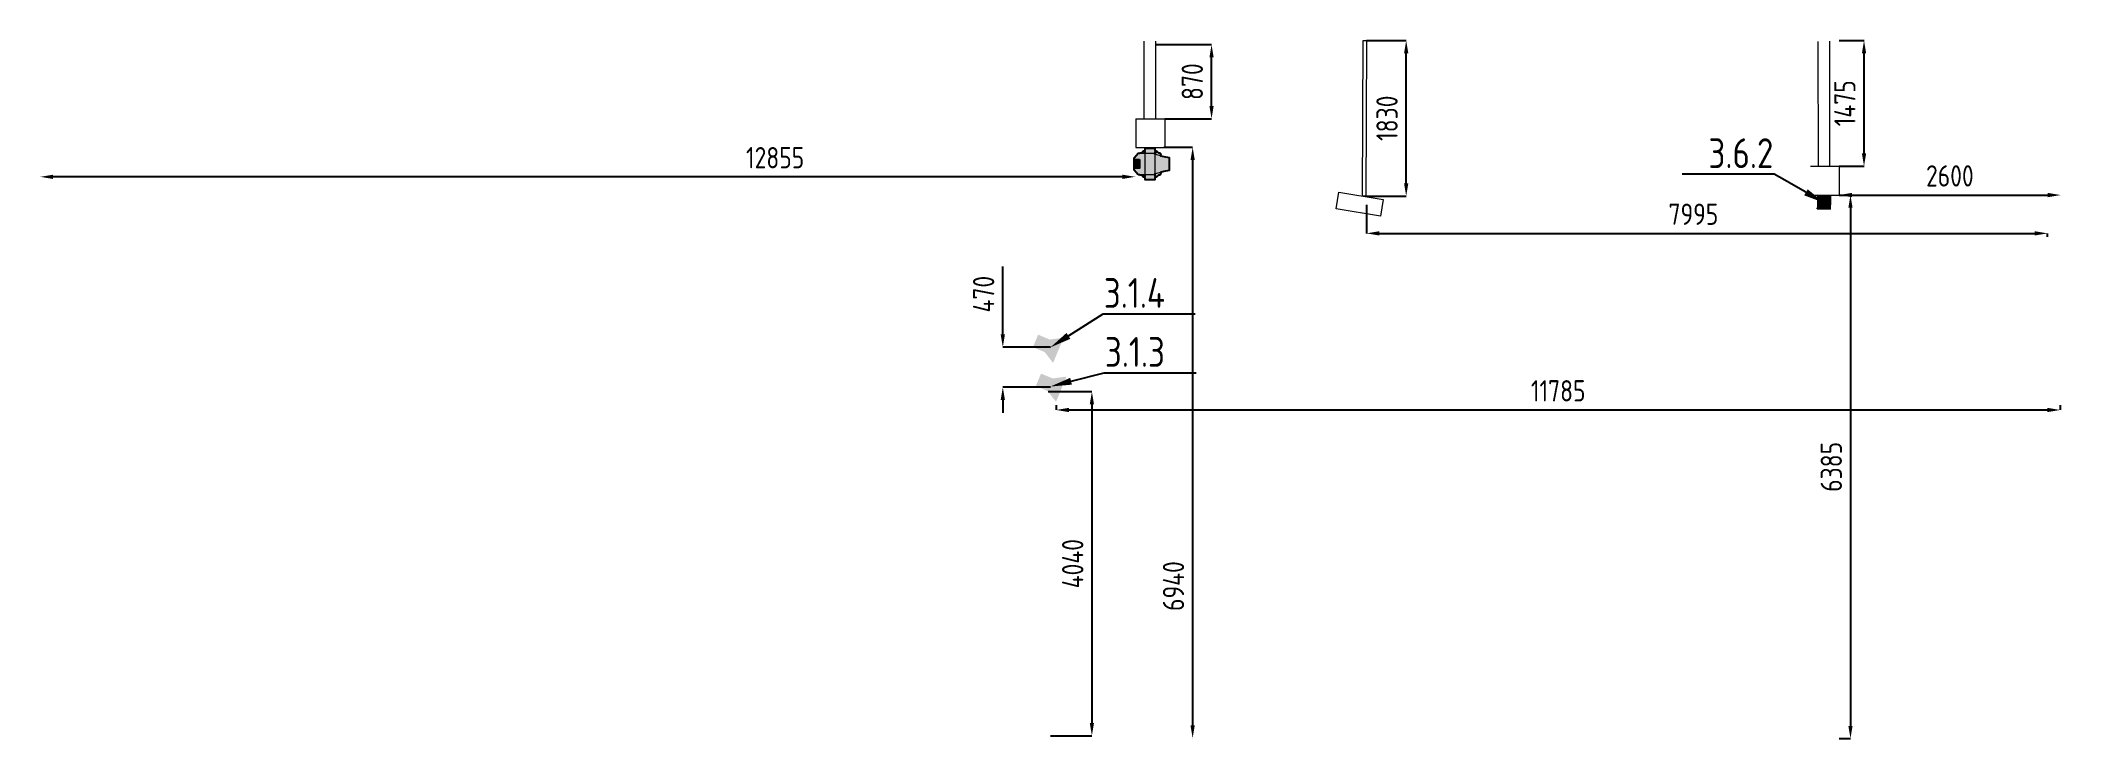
# Model space of a CAD drawing. Header units: millimetres. Extents: x 0 to 9491604, y -172998 to 295086.
# Drawn here: x 1138499 to 1162217, y 23190 to 31390 of the extents above; entities that cross this region are included whole.
import ezdxf
from ezdxf import colors
from ezdxf.entities.mleader import LeaderData, LeaderLine
from ezdxf.math import Vec2, Vec3

# ---------------------------------------------------------------- set-up
doc = ezdxf.new("R2010")
doc.units = ezdxf.units.MM
doc.layers.add('EI_DIMS_DETAIL', color=7, linetype='Continuous')
doc.layers.add('Lighting-Input-2D', color=1, linetype='Continuous', lineweight=25, true_color=0xff0000)
doc.layers.add('Lighting-Moving Light', color=7, linetype='Continuous', lineweight=5)
doc.layers.add('None', color=7, linetype='Continuous', lineweight=5)
doc.styles.get("Standard").update_dxf_attribs({"font": 'GOST.TTF'})
doc.dimstyles.get("Standard").update_dxf_attribs({"dimtxt": 250, "dimasz": 150, "dimexe": 0.18, "dimexo": 0.0625, "dimgap": 100, "dimtad": 1, "dimdec": 0, "dimrnd": 5, "dimzin": 0, "dimdsep": 46, "dimtxsty": 'Standard', "dimcen": 0.09, "dimadec": 0, "dimazin": 0, "dimtfac": 1, "dimtdec": 0, "dimtofl": 0, "dimtmove": 0, "dimatfit": 3, "dimfxl": 1, "dimtolj": 1, "dimtzin": 0, "dimarcsym": 0})
pattern_1 = [(337.5886003, (468387.4237, -185234.643), (1.75006185, 4.243571658), [3.33838121, -1.251892954]), (67.5886003, (468387.4237, -185234.643), (-4.243571658, 1.75006185), [3.33838121, -1.251892954])]
pattern_2 = [(337.5886003, (468421.6683, -185691.4314), (1.75006185, 4.243571658), [3.33838121, -1.251892954]), (67.5886003, (468421.6683, -185691.4314), (-4.243571658, 1.75006185), [3.33838121, -1.251892954])]

msp = doc.modelspace()

# ---------------------------------------------------------------- blocks, each defined once
blk = doc.blocks.new('*D326')
at = {"layer": 'Defpoints', "color": 0, "lineweight": 9, "transparency": 16777216}
for p in [(1159616, 29574), (1162217, 29574), (1162217, 29574)]:
    blk.add_point(p, dxfattribs=at)
at = {"layer": 'EI_DIMS_DETAIL', "color": 0, "lineweight": -2, "transparency": 16777216}
for p, q in [((1159616, 29574), (1159616, 29574)), ((1159766, 29574), (1162067, 29574)), ((1162217, 29574), (1162217, 29574))]:
    blk.add_line(p, q, dxfattribs=at)
at = {"layer": 'EI_DIMS_DETAIL', "color": 0, "lineweight": 9, "transparency": 16777216}
for points in [[(1159766, 29599), (1159766, 29549), (1159616, 29574)], [(1162067, 29599), (1162067, 29549), (1162217, 29574)]]:
    blk.add_solid(points, dxfattribs=at)
at = {"layer": 'EI_DIMS_DETAIL', "color": 0, "lineweight": 9, "transparency": 16777216, "insert": (1160917, 29799), "char_height": 250, "attachment_point": 5}
blk.add_mtext('\\A1;2600', dxfattribs=at)
blk = doc.blocks.new('*D334')
at = {"layer": 'Defpoints', "color": 0, "lineweight": 9, "transparency": 16777216}
for p in [(1159616, 29574), (1159616, 23190), (1159750, 23190)]:
    blk.add_point(p, dxfattribs=at)
at = {"layer": 'EI_DIMS_DETAIL', "color": 0, "lineweight": -2, "transparency": 16777216}
for p, q in [((1159616, 29574), (1159750, 29574)), ((1159750, 29424), (1159750, 23340)), ((1159616, 23190), (1159750, 23190))]:
    blk.add_line(p, q, dxfattribs=at)
at = {"layer": 'EI_DIMS_DETAIL', "color": 0, "lineweight": 9, "transparency": 16777216}
for points in [[(1159725, 29424), (1159775, 29424), (1159750, 29574)], [(1159725, 23340), (1159775, 23340), (1159750, 23190)]]:
    blk.add_solid(points, dxfattribs=at)
at = {"layer": 'EI_DIMS_DETAIL', "color": 0, "lineweight": 9, "transparency": 16777216, "insert": (1159525, 26382), "char_height": 250, "attachment_point": 5, "rotation": 90}
blk.add_mtext('\\A1;6385', dxfattribs=at)
blk = doc.blocks.new('*D335')
at = {"layer": 'Defpoints', "color": 0, "lineweight": 9, "transparency": 16777216}
for p in [(1159617, 31390), (1159909, 31390), (1159617, 29914)]:
    blk.add_point(p, dxfattribs=at)
at = {"layer": 'EI_DIMS_DETAIL', "color": 0, "lineweight": -2, "transparency": 16777216}
for p, q in [((1159617, 31390), (1159909, 31390)), ((1159909, 30064), (1159909, 31240)), ((1159617, 29914), (1159909, 29914))]:
    blk.add_line(p, q, dxfattribs=at)
at = {"layer": 'EI_DIMS_DETAIL', "color": 0, "lineweight": 9, "transparency": 16777216}
for points in [[(1159884, 31240), (1159934, 31240), (1159909, 31390)], [(1159884, 30064), (1159934, 30064), (1159909, 29914)]]:
    blk.add_solid(points, dxfattribs=at)
at = {"layer": 'EI_DIMS_DETAIL', "color": 0, "lineweight": 9, "transparency": 16777216, "insert": (1159684, 30652), "char_height": 250, "attachment_point": 5, "rotation": 90}
blk.add_mtext('\\A1;1475', dxfattribs=at)
blk = doc.blocks.new('*D327')
at = {"layer": 'Defpoints', "color": 0, "lineweight": 9, "transparency": 16777216}
for p in [(1151690, 30135), (1152027, 23196), (1152027, 23196)]:
    blk.add_point(p, dxfattribs=at)
at = {"layer": 'EI_DIMS_DETAIL', "color": 0, "lineweight": -2, "transparency": 16777216}
for p, q in [((1151690, 30135), (1152027, 30135)), ((1152027, 29985), (1152027, 23346)), ((1152027, 23196), (1152027, 23196))]:
    blk.add_line(p, q, dxfattribs=at)
at = {"layer": 'EI_DIMS_DETAIL', "color": 0, "lineweight": 9, "transparency": 16777216}
for points in [[(1152002, 29985), (1152052, 29985), (1152027, 30135)], [(1152002, 23346), (1152052, 23346), (1152027, 23196)]]:
    blk.add_solid(points, dxfattribs=at)
at = {"layer": 'EI_DIMS_DETAIL', "color": 0, "lineweight": 9, "transparency": 16777216, "insert": (1151802, 24982), "char_height": 250, "attachment_point": 5, "rotation": 90}
blk.add_mtext('\\A1;6940', dxfattribs=at)
blk = doc.blocks.new('*D328')
at = {"layer": 'Defpoints', "color": 0, "lineweight": 9, "transparency": 16777216}
for p in [(1138499, 29789, -950), (1138499, 29788), (1151352, 29788)]:
    blk.add_point(p, dxfattribs=at)
at = {"layer": 'EI_DIMS_DETAIL', "color": 0, "lineweight": -2, "transparency": 16777216}
for p, q in [((1138499, 29789), (1138499, 29788)), ((1151202, 29788), (1138649, 29788)), ((1151352, 29788), (1151352, 29788))]:
    blk.add_line(p, q, dxfattribs=at)
at = {"layer": 'EI_DIMS_DETAIL', "color": 0, "lineweight": 9, "transparency": 16777216}
for points in [[(1138649, 29813), (1138649, 29763), (1138499, 29788)], [(1151202, 29813), (1151202, 29763), (1151352, 29788)]]:
    blk.add_solid(points, dxfattribs=at)
at = {"layer": 'EI_DIMS_DETAIL', "color": 0, "lineweight": 9, "transparency": 16777216, "insert": (1147125, 30013), "char_height": 250, "attachment_point": 5}
blk.add_mtext('\\A1;12855', dxfattribs=at)
blk = doc.blocks.new('Group-202')
at = {"layer": 'Lighting-Input-2D', "linetype": 'Continuous', "lineweight": 0, "true_color": 0x00ffff}
blk.add_hatch(color=4, dxfattribs=at).paths.add_polyline_path([(-52, -122), (48, -122), (48, -172), (-52, -172)])
at = {"layer": 'Lighting-Moving Light', "linetype": 'Continuous', "lineweight": 0, "true_color": 0x00ffff, "transparency": 33554687}
h = blk.add_hatch(color=4, dxfattribs=at)
edge = h.paths.add_edge_path()
edge.add_line((127, -139), (71, -186))
edge.add_line((71, -186), (-71, -186))
edge.add_line((-71, -186), (-127, -139))
edge.add_line((-127, -139), (-127, -119))
edge.add_line((-127, -119), (-130, -116))
edge.add_line((-130, -116), (-130, -100))
edge.add_arc((-125, -90), 11.3, 231.4619, 243.69, ccw=False)
edge.add_arc((-52, -11), 119, 216.854, 227.8944, ccw=False)
edge.add_arc((-40, 0), 135, 204.9608, 217.5053, ccw=False)
edge.add_line((-162, -57), (-185, -57))
edge.add_line((-185, -57), (-185, 57))
edge.add_line((-185, 57), (-162, 57))
edge.add_arc((-40, 0), 135, 132.7569, 154.9971, ccw=False)
edge.add_arc((-129, 96), 4.36, 103.059, 133.878, ccw=False)
edge.add_line((-130, 100), (-130, 116))
edge.add_line((-130, 116), (-118, 127))
edge.add_arc((0, 1670), 1548, 265.6232, 266.354)
edge.add_line((-98, 125), (-87, 164))
edge.add_line((-87, 164), (-87, 164))
edge.add_line((-87, 164), (-75, 225))
edge.add_arc((-74, 225), 0.993, 89.652, 168.5638, ccw=False)
edge.add_line((-74, 226), (74, 226))
edge.add_arc((74, 225), 0.993, 11.4362, 90.348, ccw=False)
edge.add_line((75, 225), (87, 164))
edge.add_line((87, 164), (87, 164))
edge.add_line((87, 164), (98, 125))
edge.add_arc((0, 1670), 1548, 273.646, 274.3768)
edge.add_line((118, 127), (130, 116))
edge.add_line((130, 116), (130, 100))
edge.add_arc((129, 96), 4.36, 46.122, 76.941, ccw=False)
edge.add_arc((40, 0), 135, 25.0029, 47.2431, ccw=False)
edge.add_line((162, 57), (185, 57))
edge.add_line((185, 57), (185, -57))
edge.add_line((185, -57), (162, -57))
edge.add_arc((40, 0), 135, 322.4947, 335.0392, ccw=False)
edge.add_arc((52, -11), 119, 312.1056, 323.146, ccw=False)
edge.add_arc((125, -90), 11.3, 296.31, 308.5381, ccw=False)
edge.add_line((130, -100), (130, -116))
edge.add_line((130, -116), (127, -119))
edge.add_line((127, -119), (127, -139))
edge = h.paths.add_edge_path()
edge.add_line((130, 71), (130, 57))
edge.add_line((130, 57), (142, 57))
edge.add_arc((60, 0), 100, 34.7913, 44.4762)
edge.add_arc((129, 68), 3.3, 40.9213, 76.795)
edge = h.paths.add_edge_path()
edge.add_arc((-60, 0), 100, 135.5238, 145.2087)
edge.add_line((-142, 57), (-130, 57))
edge.add_line((-130, 57), (-130, 71))
edge.add_arc((-129, 68), 3.3, 103.205, 139.0787)
edge = h.paths.add_edge_path()
edge.add_line((-130, -71), (-130, -57))
edge.add_line((-130, -57), (-142, -57))
edge.add_arc((-60, 0), 100, 214.728, 224.4692)
edge.add_arc((-128, -67), 4.96, 223.9551, 248.3394)
edge = h.paths.add_edge_path()
edge.add_arc((60, 0), 100, 315.5308, 325.272)
edge.add_line((142, -57), (130, -57))
edge.add_line((130, -57), (130, -71))
edge.add_arc((128, -67), 4.96, 291.6606, 316.0449)
blk.add_hatch(color=4, dxfattribs=at).paths.add_polyline_path([(-185, 57), (185, 57), (185, -57), (-185, -57)])
h = blk.add_hatch(color=4, dxfattribs=at)
edge = h.paths.add_edge_path()
edge.add_line((0, -186), (-71, -186))
edge.add_line((-71, -186), (-127, -139))
edge.add_line((-127, -139), (-127, 45))
edge.add_line((-127, 45), (-121, 51))
edge.add_line((-121, 51), (-87, 164))
edge.add_line((-87, 164), (-87, 164))
edge.add_line((-87, 164), (-75, 225))
edge.add_arc((-74, 225), 0.993, 89.652, 168.5638, ccw=False)
edge.add_line((-74, 226), (74, 226))
edge.add_arc((74, 225), 0.993, 11.4362, 90.348, ccw=False)
edge.add_line((75, 225), (87, 164))
edge.add_line((87, 164), (87, 164))
edge.add_line((87, 164), (121, 51))
edge.add_line((121, 51), (127, 45))
edge.add_line((127, 45), (127, -139))
edge.add_line((127, -139), (71, -186))
edge.add_line((71, -186), (0, -186))
at = {"layer": 'Lighting-Input-2D', "flags": 128}
blk.add_lwpolyline([(-52, -122), (48, -122), (48, -172), (-52, -172)], close=True, dxfattribs=at)
at = {"layer": 'Lighting-Moving Light', "color": 7, "linetype": 'Continuous', "lineweight": 25, "transparency": 33554687, "flags": 128}
for points in [[(127, -139), (71, -186), (-71, -186), (-127, -139), (-127, -119), (-130, -116), (-130, -100, -0.053406), (-132, -99, -0.04821), (-147, -82, -0.05479), (-162, -57), (-185, -57), (-185, 57), (-162, 57, -0.097347), (-132, 99, -0.13529), (-130, 100), (-130, 116), (-118, 127, 0.003189), (-98, 125), (-87, 164), (-87, 164), (-75, 225, -0.358602), (-74, 226), (74, 226, -0.358602), (75, 225), (87, 164), (87, 164), (98, 125, 0.003189), (118, 127), (130, 116), (130, 100, -0.13529), (132, 99, -0.097347), (162, 57), (185, 57), (185, -57), (162, -57, -0.05479), (147, -82, -0.04821), (132, -99, -0.053406), (130, -100), (130, -116), (127, -119)], [(-131, 70, 0.042284), (-142, 57), (-130, 57), (-130, 71, 0.15782), (-131, 70)], [(130, 71), (130, 57), (142, 57, 0.042284), (131, 70, 0.15782), (130, 71)], [(-130, -71), (-130, -57), (-142, -57, 0.04253), (-131, -70, 0.1068), (-130, -71)], [(131, -70, 0.04253), (142, -57), (130, -57), (130, -71, 0.1068), (131, -70)]]:
    blk.add_lwpolyline(points, format="xyb", close=True, dxfattribs=at)
at = {"layer": 'Lighting-Moving Light', "color": 7, "linetype": 'Continuous', "lineweight": 18, "transparency": 33554687, "flags": 128}
blk.add_lwpolyline([(-185, 57), (185, 57), (185, -57), (-185, -57)], close=True, dxfattribs=at)
blk.add_lwpolyline([(0, -186), (-71, -186), (-127, -139), (-127, 45), (-121, 51), (-87, 164), (-87, 164), (-75, 225, -0.358602), (-74, 226), (74, 226, -0.358602), (75, 225), (87, 164), (87, 164), (121, 51), (127, 45), (127, -139), (71, -186)], format="xyb", close=True, dxfattribs=at)
at = {"layer": 'None', "color": 0, "flags": 1}
for tag in ['3D_Symbol_Name', 'Model_Name', 'Inst_Type', 'FixtureID', 'GDTF_Fixture_Name', 'GDTF_Fixture_Mode', 'Power_Connector', 'Wattage', 'Lamp', 'Frame_Size_Imp', 'Frame_Size_Metric', 'Weight', 'Device_Type', 'Beam_Angle', 'Field_Angle', 'Beam_Angle_2', 'Field_Angle_2', 'Candlepower', 'Num_Channels', 'Remarks', 'Drawn_By']:
    blk.add_attdef(tag, (-185, -186), '', height=0.18, dxfattribs=at)
blk = doc.blocks.new('NNA_TransformGroup (2D)-81')
at = {"layer": 'None', "color": 7, "transparency": 33554687}
blk.add_blockref('Group-202', (0, 0), dxfattribs=at)
blk = doc.blocks.new('Lighting Device (2D)-81')
at = {"layer": 'None', "color": 7, "transparency": 33554687}
blk.add_blockref('NNA_TransformGroup (2D)-81', (0, 0), dxfattribs=at)
at = {"layer": 'None', "color": 0, "flags": 1}
for tag in ['3D_Symbol_Name', 'Model_Name', 'Inst_Type', 'FixtureID', 'GDTF_Fixture_Name', 'GDTF_Fixture_Mode', 'Power_Connector', 'Wattage', 'Lamp', 'Frame_Size_Imp', 'Frame_Size_Metric', 'Weight', 'Device_Type', 'Beam_Angle', 'Field_Angle', 'Beam_Angle_2', 'Field_Angle_2', 'Candlepower', 'Num_Channels', 'Remarks', 'Drawn_By']:
    blk.add_attdef(tag, (8075, -9011), '', height=0.18, dxfattribs=at)
blk = doc.blocks.new('*D329')
at = {"layer": 'Defpoints', "color": 0, "lineweight": 9, "transparency": 16777216}
for p in [(1151596, 31341), (1152249, 31341), (1151699, 30470)]:
    blk.add_point(p, dxfattribs=at)
at = {"layer": 'EI_DIMS_DETAIL', "color": 0, "lineweight": -2, "transparency": 16777216}
for p, q in [((1151596, 31341), (1152249, 31341)), ((1152249, 30620), (1152249, 31191)), ((1151699, 30470), (1152249, 30470))]:
    blk.add_line(p, q, dxfattribs=at)
at = {"layer": 'EI_DIMS_DETAIL', "color": 0, "lineweight": 9, "transparency": 16777216}
for points in [[(1152224, 31191), (1152274, 31191), (1152249, 31341)], [(1152224, 30620), (1152274, 30620), (1152249, 30470)]]:
    blk.add_solid(points, dxfattribs=at)
at = {"layer": 'EI_DIMS_DETAIL', "color": 0, "lineweight": 9, "transparency": 16777216, "insert": (1152023, 30906), "char_height": 250, "attachment_point": 5, "rotation": 90}
blk.add_mtext('\\A1;870', dxfattribs=at)
blk = doc.blocks.new('*D330')
at = {"layer": 'Defpoints', "color": 0, "lineweight": 9, "transparency": 16777216}
for p in [(1150332, 27265), (1150359, 23224), (1150844, 23224)]:
    blk.add_point(p, dxfattribs=at)
at = {"layer": 'EI_DIMS_DETAIL', "color": 0, "lineweight": -2, "transparency": 16777216}
for p, q in [((1150332, 27265), (1150845, 27265)), ((1150844, 27115), (1150844, 23374)), ((1150359, 23224), (1150845, 23224))]:
    blk.add_line(p, q, dxfattribs=at)
at = {"layer": 'EI_DIMS_DETAIL', "color": 0, "lineweight": 9, "transparency": 16777216}
for points in [[(1150819, 27115), (1150869, 27115), (1150844, 27265)], [(1150819, 23374), (1150869, 23374), (1150844, 23224)]]:
    blk.add_solid(points, dxfattribs=at)
at = {"layer": 'EI_DIMS_DETAIL', "color": 0, "lineweight": 9, "transparency": 16777216, "insert": (1150619, 25245), "char_height": 250, "attachment_point": 5, "rotation": 90}
blk.add_mtext('\\A1;4040', dxfattribs=at)
blk = doc.blocks.new('*D331')
at = {"layer": 'Defpoints', "color": 0, "lineweight": 9, "transparency": 16777216}
for p in [(1149798, 27787), (1150359, 27787), (1150359, 27318)]:
    blk.add_point(p, dxfattribs=at)
at = {"layer": 'EI_DIMS_DETAIL', "color": 0, "lineweight": -2, "transparency": 16777216}
for p, q in [((1149798, 27937), (1149798, 28733)), ((1150359, 27787), (1149798, 27787)), ((1150359, 27318), (1149798, 27318)), ((1149798, 27168), (1149798, 27018))]:
    blk.add_line(p, q, dxfattribs=at)
at = {"layer": 'EI_DIMS_DETAIL', "color": 0, "lineweight": 9, "transparency": 16777216}
for points in [[(1149773, 27937), (1149823, 27937), (1149798, 27787)], [(1149773, 27168), (1149823, 27168), (1149798, 27318)]]:
    blk.add_solid(points, dxfattribs=at)
at = {"layer": 'EI_DIMS_DETAIL', "color": 0, "lineweight": 9, "transparency": 16777216, "insert": (1149573, 28410), "char_height": 250, "attachment_point": 5, "rotation": 90}
blk.add_mtext('\\A1;470', dxfattribs=at)
blk = doc.blocks.new('*D332')
at = {"layer": 'Defpoints', "color": 0, "lineweight": 9, "transparency": 16777216}
for p in [(1150426, 27105), (1162213, 27105), (1162213, 27050)]:
    blk.add_point(p, dxfattribs=at)
at = {"layer": 'EI_DIMS_DETAIL', "color": 0, "lineweight": -2, "transparency": 16777216}
for p, q in [((1150426, 27105), (1150426, 27050)), ((1150576, 27050), (1162063, 27050)), ((1162213, 27105), (1162213, 27050))]:
    blk.add_line(p, q, dxfattribs=at)
at = {"layer": 'EI_DIMS_DETAIL', "color": 0, "lineweight": 9, "transparency": 16777216}
for points in [[(1150576, 27075), (1150576, 27025), (1150426, 27050)], [(1162063, 27075), (1162063, 27025), (1162213, 27050)]]:
    blk.add_solid(points, dxfattribs=at)
at = {"layer": 'EI_DIMS_DETAIL', "color": 0, "lineweight": 9, "transparency": 16777216, "insert": (1156319, 27275), "char_height": 250, "attachment_point": 5}
blk.add_mtext('\\A1;11785', dxfattribs=at)
blk = doc.blocks.new('*D333')
at = {"color": 0, "lineweight": -2, "transparency": 16777216}
for p, q in [((1154068, 29461), (1154068, 29124)), ((1154218, 29124), (1161914, 29124)), ((1162064, 29085), (1162064, 29124))]:
    blk.add_line(p, q, dxfattribs=at)
at = {"color": 0, "lineweight": 9, "transparency": 16777216}
for points in [[(1154218, 29149), (1154218, 29099), (1154068, 29124)], [(1161914, 29149), (1161914, 29099), (1162064, 29124)]]:
    blk.add_solid(points, dxfattribs=at)
at = {"layer": 'Defpoints', "color": 0, "lineweight": 9, "transparency": 16777216}
for p in [(1154068, 29461, 0), (1162064, 29124), (1162064, 29085, 0)]:
    blk.add_point(p, dxfattribs=at)
at = {"color": 0, "lineweight": 9, "transparency": 16777216, "insert": (1157906, 29349), "char_height": 250, "attachment_point": 5}
blk.add_mtext('\\A1;7995', dxfattribs=at)
blk = doc.blocks.new('*D336')
at = {"layer": 'Defpoints', "color": 0, "lineweight": 9, "transparency": 16777216}
for p in [(1154067, 31390), (1154534, 31390), (1154065, 29562)]:
    blk.add_point(p, dxfattribs=at)
at = {"layer": 'EI_DIMS_DETAIL', "color": 0, "lineweight": -2, "transparency": 16777216}
for p, q in [((1154067, 31390), (1154534, 31390)), ((1154534, 29712), (1154534, 31240)), ((1154065, 29562), (1154534, 29562))]:
    blk.add_line(p, q, dxfattribs=at)
at = {"layer": 'EI_DIMS_DETAIL', "color": 0, "lineweight": 9, "transparency": 16777216}
for points in [[(1154509, 31240), (1154559, 31240), (1154534, 31390)], [(1154509, 29712), (1154559, 29712), (1154534, 29562)]]:
    blk.add_solid(points, dxfattribs=at)
at = {"layer": 'EI_DIMS_DETAIL', "color": 0, "lineweight": 9, "transparency": 16777216, "insert": (1154309, 30476), "char_height": 250, "attachment_point": 5, "rotation": 90, "bg_fill": 3, "box_fill_scale": 1.1, "bg_fill_color": 256, "bg_fill_true_color": 13158600, "bg_fill_transparency": 0}
blk.add_mtext('\\A1;1830', dxfattribs=at)

# ---------------------------------------------------------------- dimensions: what is measured, and where the dimension line sits
at = {"layer": 'EI_DIMS_DETAIL', "lineweight": 9}
for base, p1, p2, picture, middle in [((1152248.6, 31340.9), (1151698.9, 30470.3), (1151596.1, 31340.9), '*D329', (1152023.5, 30905.6)), ((1149798.1, 27786.5), (1150358.8, 27317.9), (1150358.8, 27786.5), '*D331', (1149573, 28410)), ((1150844.4573, 23223.867), (1150332.0427, 27265.3832), (1150358.8824, 23223.867), '*D330', (1150619.3679, 25244.6251))]:
    dim = msp.add_linear_dim(base=base, p1=p1, p2=p2, angle=90, dimstyle='Standard', dxfattribs=at)
    dim.commit()
    dim.dimension.update_dxf_attribs({"geometry": picture, "text_midpoint": middle})
dim = msp.add_linear_dim(base=(1138499.3, 29788.2), p1=(1151352.3, 29788.2), p2=(1138499.3, 29789.4, -950), dimstyle='Standard', dxfattribs=at)
dim.commit()
dim.dimension.update_dxf_attribs({"geometry": '*D328', "text_midpoint": (1147124.7, 29788.2), "dimtype": 160})
dim = msp.add_linear_dim(base=(1152027, 23195.5), p1=(1151690.3, 30135.5), p2=(1152027, 23195.5), angle=90, dimstyle='Standard', dxfattribs=at)
dim.commit()
dim.dimension.update_dxf_attribs({"geometry": '*D327', "text_midpoint": (1152027, 24981.8), "dimtype": 160})
for base, p1, p2, picture, middle in [((1162216.9, 29573.9), (1159616.2, 29573.9), (1162216.9, 29573.9), '*D326', (1160916.6, 29799)), ((1162213.1209, 27050.2744), (1150425.6402, 27105.0801), (1162213.1209, 27105.0801), '*D332', (1156319.3806, 27275.3637))]:
    dim = msp.add_linear_dim(base=base, p1=p1, p2=p2, dimstyle='Standard', dxfattribs=at)
    dim.commit()
    dim.dimension.update_dxf_attribs({"geometry": picture, "text_midpoint": middle})

# ---------------------------------------------------------------- hatches: boundary and pattern name
at = {"lineweight": 9}
h = msp.add_hatch(dxfattribs=at)
h.set_pattern_fill('ANGLE', color=3)
h.set_pattern_definition([(0, (321411.6273, -661615.173), (0, 6.985), [5.08, -1.905]), (90, (321411.6273, -661615.173), (-6.985, 4e-16), [5.08, -1.905])])
h.paths.add_polyline_path([(1159362.9, 29572.1), (1159522.9, 29572.1), (1159519.9, 29410), (1159359.9, 29410)])
h = msp.add_hatch(dxfattribs=at)
h.set_pattern_fill('ANGLE', color=5, scale=0.657162, angle=-22.4114)
h.set_pattern_definition(pattern_1)
h.paths.add_polyline_path([(1150212.5, 27933.9), (1150350.6, 27876.9), (1150290, 27730), (1150151.9, 27786.9)])
edge = h.paths.add_edge_path()
edge.add_line((1150350.6, 27876.9), (1150510.8, 27898.3))
h = msp.add_hatch(dxfattribs=at)
h.set_pattern_fill('ANGLE', color=5, scale=0.657162, angle=-22.4114)
h.set_pattern_definition(pattern_1)
edge = h.paths.add_edge_path()
edge.add_line((1150350.6, 27876.9), (1150510.8, 27898.3))
edge.add_line((1150510.8, 27898.3), (1150388.8, 27602.3))
edge.add_line((1150290, 27730), (1150388.8, 27602.3))
h = msp.add_hatch(dxfattribs=at)
h.set_pattern_fill('ANGLE', color=5, scale=0.657162, angle=-22.4114)
h.set_pattern_definition(pattern_2)
h.paths.add_polyline_path([(1150246.7, 27477.1), (1150384.8, 27420.1), (1150324.2, 27273.2), (1150186.1, 27330.1)])
edge = h.paths.add_edge_path()
edge.add_line((1150384.8, 27420.1), (1150545.1, 27441.5))
h = msp.add_hatch(dxfattribs=at)
h.set_pattern_fill('ANGLE', color=5, scale=0.657162, angle=-22.4114)
h.set_pattern_definition(pattern_2)
edge = h.paths.add_edge_path()
edge.add_line((1150384.8, 27420.1), (1150545.1, 27441.5))
edge.add_line((1150545.1, 27441.5), (1150423, 27145.5))
edge.add_line((1150324.2, 27273.2), (1150423, 27145.5))

# ---------------------------------------------------------------- linework, layer by layer
at = {"color": 1, "lineweight": 9}
for p, q in [((1151458.1, 30470.3), (1151458.1, 31379.9)), ((1151594.7, 30470.3), (1151594.7, 31382.1)), ((1159374.1, 29915), (1159372.5, 31378.6)), ((1159507.7, 29918.8), (1159509.2, 31380.8))]:
    msp.add_line(p, q, dxfattribs=at)
at = {"lineweight": 9}
for p, q in [((1151360.9, 30470.3), (1151360.9, 30132.3)), ((1151360.9, 30470.3), (1151698.9, 30470.3)), ((1151698.9, 30470.3), (1151698.9, 30132.3)), ((1151360.9, 30132.3), (1151698.9, 30132.3)), ((1159278.9, 29914.1), (1159616.9, 29914.1)), ((1159616.4, 29911.9), (1159616.4, 29573.9)), ((1159278.4, 29573.9), (1159616.4, 29573.9))]:
    msp.add_line(p, q, dxfattribs=at)
at = {"color": 1, "lineweight": 9, "elevation": -893.3}
msp.add_lwpolyline([(1154027.5, 31390.3), (1154067, 31390.3), (1154061.8, 29562.1), (1154022.3, 29562.1)], close=True, dxfattribs=at)

# ---------------------------------------------------------------- block references
at = {"layer": 'None', "color": 7, "lineweight": 9, "transparency": 33554687, "rotation": 270}
msp.add_blockref('Lighting Device (2D)-81', (1151525.3, 29938.5, 7364.2), dxfattribs=at)

msp.set_redraw_order([(e.dxf.handle, doc.entitydb.next_handle()) for e in msp.query("TEXT MTEXT ATTDEF DIMENSION ARC_DIMENSION")])  # texts and dimensions are drawn at this point

# ---------------------------------------------------------------- leaders
at = {"lineweight": 9}
ml = msp.add_multileader_mtext('Standard', dxfattribs=at)
ml.set_content('3.1.4', color=256)
ml.set_leader_properties()
ml.build(insert=Vec2(0, 0))
ml.multileader.update_dxf_attribs({"text_left_attachment_type": 6, "text_right_attachment_type": 6, "arrow_head_size": 250})
ctx = ml.context
ctx.base_point, ctx.char_height, ctx.arrow_head_size, ctx.plane_origin = Vec3(1150982.6, 28179, 0), 350, 250, Vec3(1150357.4, 27785.5, 0)
ctx.left_attachment, ctx.right_attachment = 6, 6
notes = []
notes.append((ctx, [(0, (1, 1, 0), (1150974.6, 28179, 0), (1, 0), 8, [(0, [(1150357.4, 27785.5, 0)], 0, [])])]))
ctx.mtext.insert, ctx.mtext.flow_direction = Vec3(1150984.6, 28599, 0), 5
ml = msp.add_multileader_mtext('Standard', dxfattribs=at)
ml.set_content('3.1.3', color=256)
ml.set_leader_properties()
ml.build(insert=Vec2(0, 0))
ml.multileader.update_dxf_attribs({"text_left_attachment_type": 6, "text_right_attachment_type": 6, "arrow_head_size": 250})
ctx = ml.context
ctx.base_point, ctx.char_height, ctx.arrow_head_size, ctx.plane_origin = Vec3(1150995.2, 27486.8, 0), 350, 250, Vec3(1150357.4, 27325.2, 0)
ctx.left_attachment, ctx.right_attachment = 6, 6
notes.append((ctx, [(0, (1, 1, 0), (1150987.2, 27486.8, 0), (1, 0), 8, [(0, [(1150357.4, 27325.2, 0)], 0, [])])]))
ctx.mtext.insert, ctx.mtext.flow_direction = Vec3(1150997.2, 27906.8, 0), 5
for ctx, leaders in notes:
    for number, flags, end, landing, length, lines in leaders:
        leader = LeaderData()
        leader.index, (leader.has_last_leader_line, leader.has_dogleg_vector, leader.attachment_direction) = number, flags
        leader.last_leader_point, leader.dogleg_vector, leader.dogleg_length = Vec3(end), Vec3(landing), length
        for number, points, colour, breaks in lines:
            line = LeaderLine()
            line.index, line.vertices, line.color, line.breaks = number, Vec3.list(points), colors.encode_raw_color(colour), breaks
            leader.lines.append(line)
        ctx.leaders.append(leader)

# ---------------------------------------------------------------- next in the draw order: leaders
ml = msp.add_multileader_mtext('Standard', dxfattribs=at)
ml.set_content('3.6.2', color=256)
ml.set_leader_properties()
ml.build(insert=Vec2(0, 0))
ml.multileader.update_dxf_attribs({"text_left_attachment_type": 6, "text_right_attachment_type": 6, "arrow_head_size": 250})
ctx = ml.context
ctx.base_point, ctx.char_height, ctx.arrow_head_size, ctx.plane_origin = Vec3(1158115.2, 29820.6, 7754.5), 350, 250, Vec3(1159443.6, 29481.1, 7754.5)
ctx.left_attachment, ctx.right_attachment, ctx.text_align_type = 6, 6, 2
notes = []
notes.append((ctx, [(1, (1, 1, 0), (1158854.7, 29820.6, 7754.5), (-1, 0), 8, [(0, [(1159443.6, 29481.1, 7754.5)], 0, [])])]))
ctx.mtext.insert, ctx.mtext.alignment, ctx.mtext.flow_direction = Vec3(1158844.7, 30240.6, 7754.5), 3, 5
ctx.mtext.has_bg_fill, ctx.mtext.bg_color, ctx.mtext.bg_scale_factor, ctx.mtext.bg_transparency, ctx.mtext.use_window_bg_color = 1, -1027028792, 1.5, 0, 1
for ctx, leaders in notes:
    for number, flags, end, landing, length, lines in leaders:
        leader = LeaderData()
        leader.index, (leader.has_last_leader_line, leader.has_dogleg_vector, leader.attachment_direction) = number, flags
        leader.last_leader_point, leader.dogleg_vector, leader.dogleg_length = Vec3(end), Vec3(landing), length
        for number, points, colour, breaks in lines:
            line = LeaderLine()
            line.index, line.vertices, line.color, line.breaks = number, Vec3.list(points), colors.encode_raw_color(colour), breaks
            leader.lines.append(line)
        ctx.leaders.append(leader)

# ---------------------------------------------------------------- next in the draw order: dimensions: what is measured, and where the dimension line sits
dim = msp.add_linear_dim(base=(1162064.5, 29124.1, -0.2), p1=(1154068.2, 29460.8), p2=(1162064.5, 29084.9), dimstyle='Standard', dxfattribs=at)
dim.commit()
dim.dimension.update_dxf_attribs({"geometry": '*D333', "text_midpoint": (1157905.9, 29124.1, -0.2), "dimtype": 160})
at = {"layer": 'EI_DIMS_DETAIL', "lineweight": 9}
for base, p1, p2, picture, middle in [((1159908.8, 31390.3), (1159616.9, 29914.1), (1159616.9, 31390.3), '*D335', (1159683.7, 30652.2)), ((1159749.8, 23190.3), (1159616.4, 29573.9), (1159616.4, 23190.3), '*D334', (1159524.7, 26382.1))]:
    dim = msp.add_linear_dim(base=base, p1=p1, p2=p2, angle=90, dimstyle='Standard', dxfattribs=at)
    dim.commit()
    dim.dimension.update_dxf_attribs({"geometry": picture, "text_midpoint": middle})

# ---------------------------------------------------------------- next in the draw order: dimensions: what is measured, and where the dimension line sits
dim = msp.add_linear_dim(base=(1154533.6, 31390.3, -893.3), p1=(1154065.4, 29562.3, -893.3), p2=(1154067, 31390.3, -893.3), angle=90, dimstyle='Standard', override={"dimtfill": 1}, dxfattribs=at)
dim.commit()
dim.dimension.update_dxf_attribs({"geometry": '*D336', "text_midpoint": (1154308.5, 30476.3, -893.3)})

# ---------------------------------------------------------------- next in the draw order: linework, layer by layer
at = {"lineweight": 9, "elevation": -893.3}
msp.add_lwpolyline([(1154265.4, 29520.7), (1154232.2, 29324.7), (1153710.6, 29412.9), (1153743.8, 29608.9)], close=True, dxfattribs=at)

doc.saveas('drawing.dxf')
